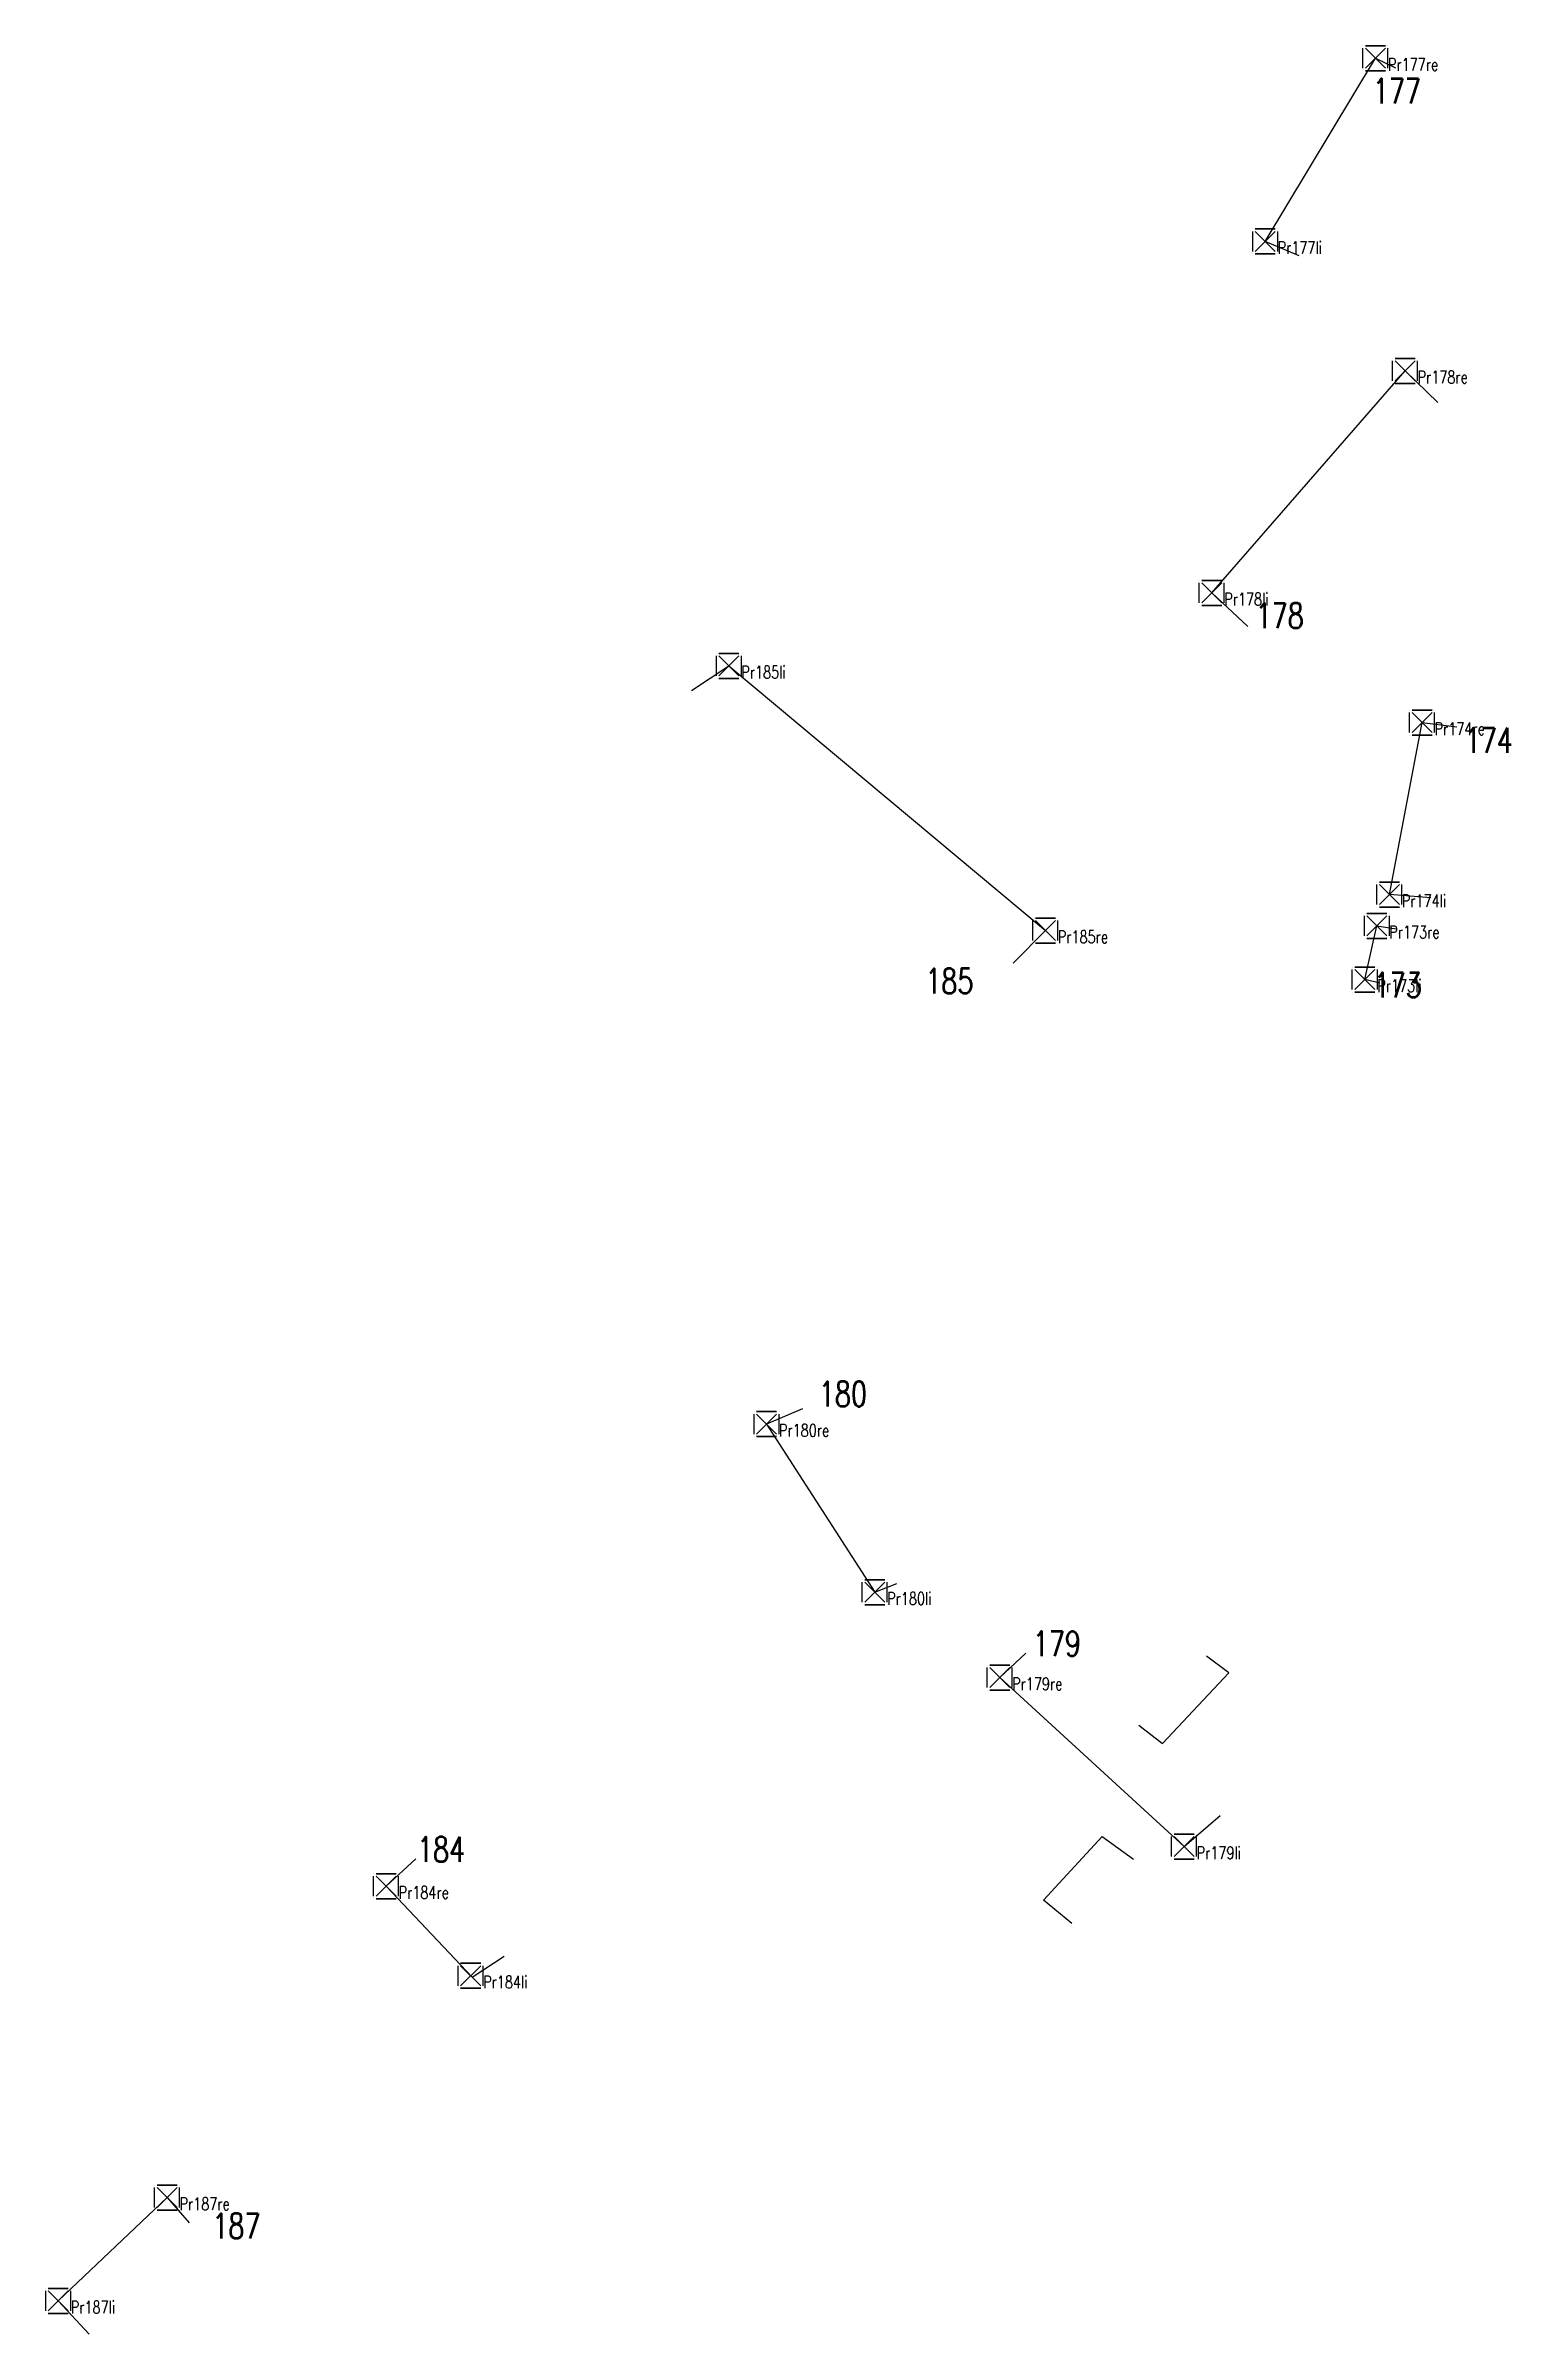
# Model space of a CAD drawing. Header units: metres. Extents: x 4462695 to 4462796, y 5794005 to 5794153.
# Drawn here: x 4462720.65 to 4462732.37, y 5794107.83 to 5794126.13 of the extents above; entities that cross this region are included whole.
import ezdxf

# ---------------------------------------------------------------- set-up
doc = ezdxf.new("R2010")
doc.units = ezdxf.units.M
doc.layers.add('Profile', color=5, linetype='Continuous')
doc.layers.add('Profile Passpunkte', color=5, linetype='Continuous')
doc.styles.add('ROMANS', font='ROMANS.shx', dxfattribs={"width": 0.75})

msp = doc.modelspace()

# ---------------------------------------------------------------- texts
at = {"layer": 'Profile', "style": 'ROMANS', "width": 0.75}
for s, p in [('177', (4462731.258, 5794125.667, -0.008)), ('178', (4462730.321, 5794121.472, -0.008)), ('174', (4462731.993, 5794120.475, -0.008)), ('185', (4462727.679, 5794118.549, -0.008)), ('173', (4462731.265, 5794118.517, -0.008)), ('180', (4462726.828, 5794115.247, -0.008)), ('179', (4462728.539, 5794113.249, -0.008)), ('184', (4462723.615, 5794111.604, -0.008)), ('187', (4462721.977, 5794108.593, -0.008))]:
    msp.add_text(s, height=0.2, dxfattribs=at).set_placement(p)

# ---------------------------------------------------------------- blocks, each defined once
blk = doc.blocks.new('CONTROL')
for p, q in [((-0.1, 0.1, 0.1), (-0.1, 0.1, -0.1)), ((-0.1, -0.08, -0.1), (-0.1, 0.08, -0.1)), ((-0.1, -0.08, 0.1), (-0.1, 0.08, 0.1)), ((0.08, 0.1, 0.1), (-0.08, 0.1, 0.1)), ((-0.08, 0.1, -0.1), (0.08, 0.1, -0.1)), ((0.08, -0.08, 0.08), (-0.08, 0.08, -0.08)), ((-0.08, -0.08, -0.08), (0.08, 0.08, 0.08)), ((-0.08, 0.08, 0.08), (0.08, -0.08, -0.08)), ((0.08, 0.08, -0.08), (-0.08, -0.08, 0.08)), ((0.1, 0.1, -0.1), (0.1, 0.1, 0.1)), ((0.1, -0.08, -0.1), (0.1, 0.08, -0.1)), ((0.1, -0.08, 0.1), (0.1, 0.08, 0.1)), ((-0.1, -0.1, 0.1), (-0.1, -0.1, -0.1)), ((0.08, -0.1, 0.1), (-0.08, -0.1, 0.1)), ((-0.08, -0.1, -0.1), (0.08, -0.1, -0.1)), ((0.1, -0.1, -0.1), (0.1, -0.1, 0.1))]:
    blk.add_line(p, q)
at = {"style": 'ROMANS', "width": 0.75}
blk.add_attdef('NUMMER', (0.1, -0.1), '', height=0.1, dxfattribs=at)

# ---------------------------------------------------------------- linework, layer by layer
at = {"layer": 'Profile', "elevation": -0.008}
for points in [[(4462729.387, 5794112.696), (4462729.577, 5794112.551), (4462730.108, 5794113.115), (4462729.929, 5794113.249)], [(4462728.853, 5794111.111), (4462728.625, 5794111.297), (4462729.094, 5794111.808), (4462729.345, 5794111.625)], [(4462723.605, 5794111.627), (4462723.368, 5794111.409), (4462724.055, 5794110.682), (4462724.312, 5794110.851)]]:
    msp.add_lwpolyline(points, dxfattribs=at)
at = {"layer": 'Profile'}
for points in [[(4462730.67, 5794124.448, 52.724), (4462730.398, 5794124.564, 51.962), (4462731.28, 5794126.029, 51.962), (4462731.441, 5794125.952, -0.008)], [(4462730.26, 5794121.484, -0.008), (4462729.971, 5794121.753, 51.982), (4462731.517, 5794123.529, 51.982), (4462731.778, 5794123.276, -0.008)], [(4462725.81, 5794120.973, -0.008), (4462726.109, 5794121.169, 51.942), (4462728.64, 5794119.052, 51.912), (4462728.383, 5794118.793, -0.008)], [(4462731.724, 5794119.315, -0.008), (4462731.391, 5794119.34, 51.922), (4462731.653, 5794120.716, 51.922), (4462731.931, 5794120.683, 8.946)], [(4462731.315, 5794118.633, 27.914), (4462731.195, 5794118.661, 51.882), (4462731.291, 5794119.09, 51.882), (4462731.446, 5794119.067, 14.89)], [(4462726.698, 5794115.228, -0.008), (4462726.41, 5794115.105, 51.882), (4462727.275, 5794113.76, 51.882), (4462727.453, 5794113.831, 52.724)], [(4462728.483, 5794113.272, -0.008), (4462728.275, 5794113.078, 51.852), (4462729.75, 5794111.726, 51.852), (4462730.037, 5794111.974, -0.008)], [(4462720.994, 5794107.826, -0.008), (4462720.746, 5794108.092, 51.832), (4462721.616, 5794108.919, 51.832), (4462721.792, 5794108.718, -0.008)]]:
    msp.add_polyline3d(points, dxfattribs=at)

# ---------------------------------------------------------------- block references
at = {"layer": 'Profile Passpunkte', "color": 1}
for p, values in [((4462731.28, 5794126.029, 51.962), {'NUMMER': 'Pr177re'}), ((4462730.398, 5794124.564, 51.962), {'NUMMER': 'Pr177li'}), ((4462731.517, 5794123.529, 51.982), {'NUMMER': 'Pr178re'}), ((4462729.971, 5794121.753, 51.982), {'NUMMER': 'Pr178li'}), ((4462726.109, 5794121.169, 51.942), {'NUMMER': 'Pr185li'}), ((4462731.653, 5794120.716, 51.922), {'NUMMER': 'Pr174re'}), ((4462731.391, 5794119.34, 51.922), {'NUMMER': 'Pr174li'}), ((4462728.64, 5794119.052, 51.912), {'NUMMER': 'Pr185re'}), ((4462731.291, 5794119.09, 51.882), {'NUMMER': 'Pr173re'}), ((4462731.195, 5794118.661, 51.882), {'NUMMER': 'Pr173li'}), ((4462726.41, 5794115.105, 51.882), {'NUMMER': 'Pr180re'}), ((4462727.275, 5794113.76, 51.882), {'NUMMER': 'Pr180li'}), ((4462728.275, 5794113.078, 51.852), {'NUMMER': 'Pr179re'}), ((4462729.75, 5794111.726, 51.852), {'NUMMER': 'Pr179li'}), ((4462723.368, 5794111.409, 51.832), {'NUMMER': 'Pr184re'}), ((4462724.044, 5794110.693, 51.832), {'NUMMER': 'Pr184li'}), ((4462721.616, 5794108.919, 51.832), {'NUMMER': 'Pr187re'}), ((4462720.746, 5794108.092, 51.832), {'NUMMER': 'Pr187li'})]:
    msp.add_blockref('CONTROL', p, dxfattribs=at).add_auto_attribs(values)

msp.set_redraw_order([(e.dxf.handle, doc.entitydb.next_handle()) for e in msp.query("TEXT MTEXT ATTDEF DIMENSION ARC_DIMENSION")])  # texts and dimensions are drawn at this point

doc.saveas('drawing.dxf')
